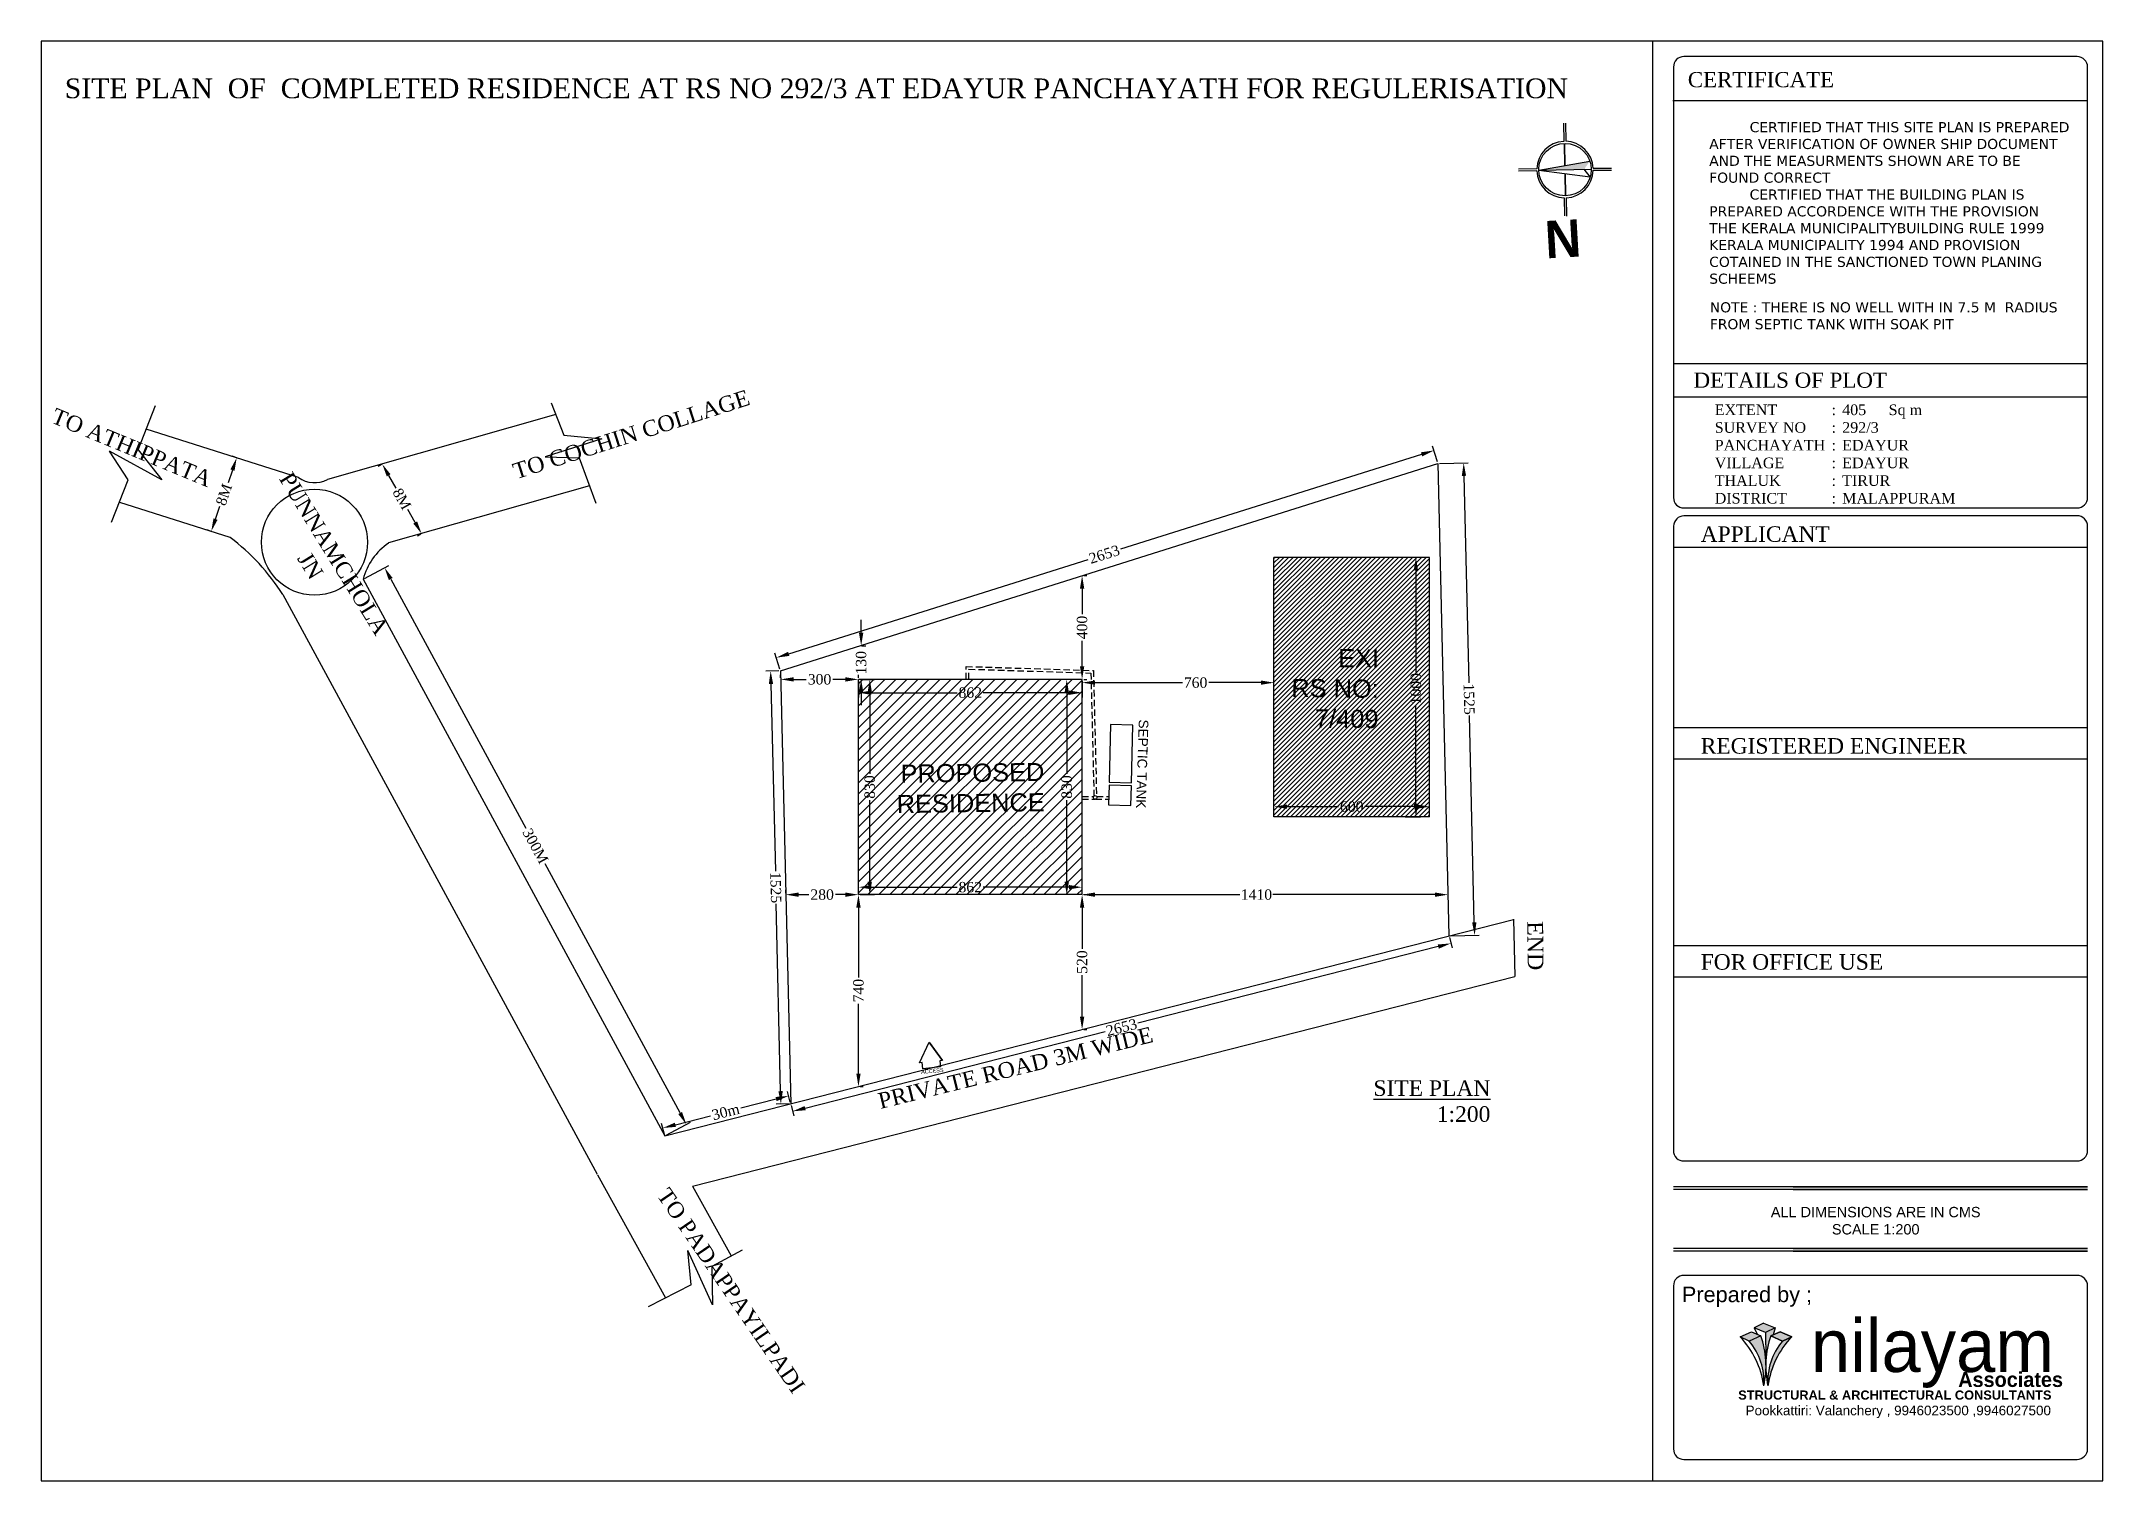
# Model space of a CAD drawing. Header units: inches. Extents: x -2903 to 3367, y -161 to 1064.
# Drawn here: x 217.2 to 296.7, y 104.7 to 160.2 of the extents above; entities that cross this region are included whole.
import ezdxf

# ---------------------------------------------------------------- set-up
doc = ezdxf.new("R2010")
doc.units = ezdxf.units.IN
doc.header["$MEASUREMENT"] = 0
doc.linetypes.add('ACAD_ISO03W100', pattern=[30, 12, -18])
doc.linetypes.add('DASHED2', pattern=[0.375, 0.25, -0.125])
doc.layers.add('--plan', color=7, linetype='Continuous')
doc.styles.add('SA', font='times.ttf')
doc.styles.get("Standard").update_dxf_attribs({"font": 'arial.ttf'})
doc.styles.add('style1', font='romand.shx', dxfattribs={"height": 5})
doc.dimstyles.new('400', dxfattribs={"dimtxt": 0.4, "dimasz": 0.5, "dimexe": 0.18, "dimexo": 0.0625, "dimgap": 0.09, "dimtad": 0, "dimdec": 0, "dimlfac": 100, "dimzin": 0, "dimdsep": 46, "dimtxsty": 'SA', "dimcen": 0.09, "dimadec": 0, "dimazin": 0, "dimtfac": 1, "dimtdec": 0, "dimtofl": 0, "dimtmove": 0, "dimatfit": 3, "dimfxl": 1, "dimtolj": 1, "dimtzin": 0, "dimarcsym": 0})

msp = doc.modelspace()

# ---------------------------------------------------------------- texts
at = {"layer": '--plan', "ltscale": 0.1, "char_height": 0.6096, "width": 46.54242, "attachment_point": 1, "style": 'SA'}
for s, insert, rotation in [('TO COCHIN COLLAGE ', (235.323, 143.933), 17.70609), ('TO ATHIPPATA ', (217.777, 146.123), 337.48739), ('PUNNAMCHOLA\\P             JN', (226.872, 143.701), 301.61606), ('END ', (275.091, 126.322), 270.60557), ('PRIVATE ROAD 3M WIDE', (249.407, 119.671), 13.79045), ('TO PADAPPAYILPADI ', (241.412, 116.101), 304.37257)]:
    msp.add_mtext(s, dxfattribs=dict(at, insert=insert, rotation=rotation))
at = {"layer": '--plan', "ltscale": 0.1, "insert": (250.435, 120.182), "char_height": 0.6, "width": 22.62466, "attachment_point": 1, "style": 'SA'}
msp.add_mtext('\\pxqr;{\\LSITE PLAN\\P}1:200', dxfattribs=at)
at = {"attachment_point": 1}
for s, insert, char_height, width, style in [('{\\fTimes New Roman|b0|i0|c0|p18;CERTIFICATE}', (280.671, 159.057), 0.58425, 44.41204, 'SA'), ('{\\fVerdana|b0|i0|c0|p34;NOTE : THERE IS NO WELL WITH IN 7.5 M  RADIUS FROM SEPTIC TANK WITH SOAK PIT}', (281.518, 150.182), 0.3895, 14.78911, 'SA'), ('{\\fTimes New Roman|b0|i0|c0|p18;DETAILS OF PLOT}', (280.892, 147.47), 0.58425, 44.41204, 'SA'), ('{\\fTimes New Roman|b0|i0|c0|p18;APPLICANT}', (281.167, 141.543), 0.5985, 5.9548, 'style1'), ('{\\fTimes New Roman|b0|i0|c0|p18;REGISTERED ENGINEER}', (281.167, 133.377), 0.5985, 17.0473, 'style1'), ('{\\fTimes New Roman|b0|i0|c0|p18;FOR OFFICE USE}', (281.167, 125.047), 0.5985, 19.37305, 'style1')]:
    msp.add_mtext(s, dxfattribs=dict(at, insert=insert, char_height=char_height, width=width, style=style))
at = {"color": 6, "insert": (211.44, 158.81), "char_height": 0.76, "width": 68.41523, "attachment_point": 1, "style": 'SA'}
msp.add_mtext('\\A1;\\pxqc;{\\C256;          SITE PLAN  OF  COMPLETED RESIDENCE AT RS NO 292/3 AT EDAYUR PANCHAYATH FOR REGULERISATION}', dxfattribs=at)
at = {"linetype": 'ACAD_ISO03W100', "insert": (281.495, 157.129), "char_height": 0.3895, "width": 13.84459, "attachment_point": 1, "style": 'SA'}
msp.add_mtext('{\\fVerdana|b0|i0|c0|p34;^ICERTIFIED THAT THIS SITE PLAN IS PREPARED AFTER VERIFICATION OF OWNER SHIP DOCUMENT AND THE MEASURMENTS SHOWN ARE TO BE FOUND CORRECT\\P^ICERTIFIED THAT THE BUILDING PLAN IS PREPARED ACCORDENCE WITH THE PROVISION THE KERALA MUNICIPALITYBUILDING RULE 1999 KERALA MUNICIPALITY 1994 AND PROVISION COTAINED IN THE SANCTIONED TOWN PLANING SCHEEMS}', dxfattribs=at)
at = {"color": 7, "insert": (275.897, 151.91), "char_height": 1.44085, "width": 30.43195, "attachment_point": 2, "rotation": 183.24386, "style": 'SA'}
msp.add_mtext('{\\fStylus BT|b1|i0|c0|p34;N}', dxfattribs=at)
at = {"color": 240, "true_color": 0xed1f24, "insert": (281.708, 146.24), "char_height": 0.40929, "width": 11.77854, "attachment_point": 1, "style": 'SA'}
msp.add_mtext('\\pxt10,11,12;{\\C256;EXTENT^I^I:^I405^I Sq m\\P\\pt11,12;SURVEY NO^I:^I292/3\\PPANCHAYATH ^I:^IEDAYUR\\PVILLAGE^I:^IEDAYUR \\P\\pt10,11,12;THALUK^I^I:^ITIRUR\\PDISTRICT^I^I:^IMALAPPURAM}', dxfattribs=at)
at = {"linetype": 'ByBlock', "insert": (268.774, 136.796), "char_height": 0.7, "width": 7.81386, "attachment_point": 3, "rotation": 359.43622}
msp.add_mtext('EXI\\P RS NO:\\P7/409', dxfattribs=at)
at = {"linetype": 'ByBlock', "transparency": 33554687, "attachment_point": 3}
for s, insert, char_height, width, rotation in [('SEPTIC TANK ', (259.776, 130.665), 0.37369, 4.17136, 268.19598), ('PROPOSED RESIDENCE', (255.863, 132.426), 0.7, 7.81386, 0.75212)]:
    msp.add_mtext(s, dxfattribs=dict(at, insert=insert, char_height=char_height, width=width, rotation=rotation))
at = {"insert": (251.111, 120.577), "char_height": 0.151, "width": 31.60717, "attachment_point": 1, "rotation": 5.62552}
msp.add_mtext('ACCESS', dxfattribs=at)
at = {"attachment_point": 1}
for s, insert, char_height, width in [('\\pxqc;ALL DIMENSIONS ARE IN CMS\\PSCALE 1:200', (281.821, 115.303), 0.399, 12.18174), ('{\\fBauhaus|b1|i0|c0|p2;Associates}', (291.091, 108.932), 0.57215, 24.37615), ('{\\fArial Greek|b1|i0|c0|p34;STRUCTURAL & ARCHITECTURAL CONSULTANTS}', (282.613, 108.224), 0.35284, 33.8234)]:
    msp.add_mtext(s, dxfattribs=dict(at, insert=insert, char_height=char_height, width=width))
at = {"color": 0, "lineweight": 20, "insert": (280.441, 112.228), "char_height": 0.5985, "width": 13.89309, "attachment_point": 1}
msp.add_mtext('Prepared by ;', dxfattribs=at)
at = {"attachment_point": 1}
for s, width, insert, char_height in [('{\\fBauhaus|b0|i0|c0|p2;\\C5;nilayam}', 41.56554, (285.415, 110.972), 2.03432), ('Pookkattiri: Valanchery , 9946023500 ,9946027500', 29.40146, (282.898, 107.639), 0.37049)]:
    msp.add_mtext_dynamic_manual_height_columns(s, width=width, gutter_width=2.205, heights=[0], dxfattribs=dict(at, insert=insert, char_height=char_height))

# ---------------------------------------------------------------- blocks, each defined once
blk = doc.blocks.new('*D512')
at = {"color": 0, "lineweight": -2, "transparency": 16777216}
for p, q in [((245.904, 127.403), (245.904, 127.521)), ((246.404, 127.341), (246.788, 127.341)), ((248.204, 127.341), (247.821, 127.341)), ((248.704, 127.403), (248.704, 127.521))]:
    blk.add_line(p, q, dxfattribs=at)
at = {"color": 0, "transparency": 16777216}
for points in [[(246.404, 127.424), (246.404, 127.257), (245.904, 127.341)], [(248.204, 127.424), (248.204, 127.257), (248.704, 127.341)]]:
    blk.add_solid(points, dxfattribs=at)
at = {"layer": 'Defpoints', "color": 0, "transparency": 16777216}
for p in [(245.904, 127.341), (245.904, 127.341), (248.704, 127.341)]:
    blk.add_point(p, dxfattribs=at)
at = {"color": 0, "transparency": 16777216, "insert": (247.304, 127.341), "char_height": 0.4, "attachment_point": 5, "style": 'SA'}
blk.add_mtext('\\A1;280', dxfattribs=at)
blk = doc.blocks.new('*D513')
at = {"color": 0, "lineweight": -2, "transparency": 16777216}
for p, q in [((257.262, 135.641), (256.552, 135.641)), ((256.732, 135.141), (256.732, 131.995)), ((256.732, 127.841), (256.732, 130.986)), ((256.942, 127.341), (256.552, 127.341))]:
    blk.add_line(p, q, dxfattribs=at)
at = {"color": 0, "transparency": 16777216}
for points in [[(256.649, 135.141), (256.816, 135.141), (256.732, 135.641)], [(256.649, 127.841), (256.816, 127.841), (256.732, 127.341)]]:
    blk.add_solid(points, dxfattribs=at)
at = {"layer": 'Defpoints', "color": 0, "transparency": 16777216}
for p in [(256.732, 135.641), (257.324, 135.641), (257.004, 127.341)]:
    blk.add_point(p, dxfattribs=at)
at = {"color": 0, "transparency": 16777216, "insert": (256.732, 131.491), "char_height": 0.4, "attachment_point": 5, "rotation": 90, "style": 'SA'}
blk.add_mtext('\\A1;830', dxfattribs=at)
blk = doc.blocks.new('*D514')
at = {"color": 0, "lineweight": -2, "transparency": 16777216}
for p, q in [((248.704, 135.578), (248.704, 134.948)), ((249.204, 135.128), (252.512, 135.128)), ((256.824, 135.128), (253.517, 135.128)), ((257.324, 135.578), (257.324, 134.948))]:
    blk.add_line(p, q, dxfattribs=at)
at = {"color": 0, "transparency": 16777216}
for points in [[(249.204, 135.211), (249.204, 135.044), (248.704, 135.128)], [(256.824, 135.211), (256.824, 135.044), (257.324, 135.128)]]:
    blk.add_solid(points, dxfattribs=at)
at = {"layer": 'Defpoints', "color": 0, "transparency": 16777216}
for p in [(248.704, 135.641), (248.704, 135.128), (257.324, 135.641)]:
    blk.add_point(p, dxfattribs=at)
at = {"color": 0, "transparency": 16777216, "insert": (253.014, 135.128), "char_height": 0.4, "attachment_point": 5, "style": 'SA'}
blk.add_mtext('\\A1;862', dxfattribs=at)
blk = doc.blocks.new('*D515')
at = {"color": 0, "lineweight": -2, "transparency": 16777216}
for p, q in [((224.743, 144.182), (224.569, 144.242)), ((224.576, 143.711), (224.405, 143.215)), ((223.922, 141.819), (224.094, 142.315)), ((223.762, 141.346), (223.589, 141.406))]:
    blk.add_line(p, q, dxfattribs=at)
at = {"color": 0, "transparency": 16777216}
for points in [[(224.497, 143.738), (224.655, 143.683), (224.74, 144.183)], [(223.844, 141.847), (224.001, 141.792), (223.759, 141.347)]]:
    blk.add_solid(points, dxfattribs=at)
at = {"layer": 'Defpoints', "color": 0, "transparency": 16777216}
for p in [(224.802, 144.162), (223.759, 141.347), (223.821, 141.325)]:
    blk.add_point(p, dxfattribs=at)
at = {"color": 0, "transparency": 16777216, "insert": (224.249, 142.765), "char_height": 0.4, "attachment_point": 5, "rotation": 70.92889, "style": 'SA'}
blk.add_mtext('\\A1;8M', dxfattribs=at)
blk = doc.blocks.new('*D516')
at = {"color": 0, "lineweight": -2, "transparency": 16777216}
for p, q in [((230.319, 143.926), (230.194, 143.855)), ((230.596, 143.508), (230.874, 143.014)), ((231.62, 141.691), (231.342, 142.185)), ((231.834, 141.238), (231.709, 141.167))]:
    blk.add_line(p, q, dxfattribs=at)
at = {"color": 0, "transparency": 16777216}
for points in [[(230.669, 143.549), (230.523, 143.467), (230.35, 143.943)], [(231.693, 141.732), (231.547, 141.65), (231.866, 141.256)]]:
    blk.add_solid(points, dxfattribs=at)
at = {"layer": 'Defpoints', "color": 0, "transparency": 16777216}
for p in [(230.373, 143.956), (231.866, 141.256), (231.889, 141.269)]:
    blk.add_point(p, dxfattribs=at)
at = {"color": 0, "transparency": 16777216, "insert": (231.108, 142.6), "char_height": 0.4, "attachment_point": 5, "rotation": 299.41189, "style": 'SA'}
blk.add_mtext('\\A1;8M', dxfattribs=at)
blk = doc.blocks.new('*D517')
at = {"color": 0, "lineweight": -2, "transparency": 16777216}
for p, q in [((248.767, 135.641), (249.321, 135.641)), ((249.141, 135.141), (249.141, 131.995)), ((249.141, 127.841), (249.141, 130.986)), ((248.767, 127.341), (249.321, 127.341))]:
    blk.add_line(p, q, dxfattribs=at)
at = {"color": 0, "transparency": 16777216}
for points in [[(249.057, 135.141), (249.224, 135.141), (249.141, 135.641)], [(249.057, 127.841), (249.224, 127.841), (249.141, 127.341)]]:
    blk.add_solid(points, dxfattribs=at)
at = {"layer": 'Defpoints', "color": 0, "transparency": 16777216}
for p in [(248.704, 135.641), (248.704, 127.341), (249.141, 127.341)]:
    blk.add_point(p, dxfattribs=at)
at = {"color": 0, "transparency": 16777216, "insert": (249.141, 131.491), "char_height": 0.4, "attachment_point": 5, "rotation": 90, "style": 'SA'}
blk.add_mtext('\\A1;830', dxfattribs=at)
blk = doc.blocks.new('*D518')
at = {"color": 0, "lineweight": -2, "transparency": 16777216}
for p, q in [((248.704, 127.403), (248.704, 127.808)), ((249.204, 127.628), (252.512, 127.628)), ((256.824, 127.628), (253.517, 127.628)), ((257.324, 127.403), (257.324, 127.808))]:
    blk.add_line(p, q, dxfattribs=at)
at = {"color": 0, "transparency": 16777216}
for points in [[(249.204, 127.712), (249.204, 127.545), (248.704, 127.628)], [(256.824, 127.712), (256.824, 127.545), (257.324, 127.628)]]:
    blk.add_solid(points, dxfattribs=at)
at = {"layer": 'Defpoints', "color": 0, "transparency": 16777216}
for p in [(248.704, 127.341), (257.324, 127.628), (257.324, 127.341)]:
    blk.add_point(p, dxfattribs=at)
at = {"color": 0, "transparency": 16777216, "insert": (253.014, 127.628), "char_height": 0.4, "attachment_point": 5, "style": 'SA'}
blk.add_mtext('\\A1;862', dxfattribs=at)
blk = doc.blocks.new('*D519')
at = {"color": 0, "lineweight": -2, "transparency": 16777216}
for p, q in [((248.767, 127.341), (248.884, 127.341)), ((248.704, 126.841), (248.704, 124.152)), ((248.704, 120.441), (248.704, 123.129)), ((248.767, 119.941), (248.884, 119.941))]:
    blk.add_line(p, q, dxfattribs=at)
at = {"color": 0, "transparency": 16777216}
for points in [[(248.621, 126.841), (248.788, 126.841), (248.704, 127.341)], [(248.621, 120.441), (248.788, 120.441), (248.704, 119.941)]]:
    blk.add_solid(points, dxfattribs=at)
at = {"layer": 'Defpoints', "color": 0, "transparency": 16777216}
for p in [(248.704, 127.341), (248.704, 119.941), (248.704, 119.941)]:
    blk.add_point(p, dxfattribs=at)
at = {"color": 0, "transparency": 16777216, "insert": (248.704, 123.641), "char_height": 0.4, "attachment_point": 5, "rotation": 90, "style": 'SA'}
blk.add_mtext('\\A1;740', dxfattribs=at)
blk = doc.blocks.new('*D520')
at = {"color": 0, "lineweight": -2, "transparency": 16777216}
for p, q in [((257.324, 127.403), (257.324, 127.521)), ((257.824, 127.341), (263.408, 127.341)), ((270.927, 127.341), (264.679, 127.341)), ((271.427, 127.403), (271.427, 127.521))]:
    blk.add_line(p, q, dxfattribs=at)
at = {"color": 0, "transparency": 16777216}
for points in [[(257.824, 127.424), (257.824, 127.257), (257.324, 127.341)], [(270.927, 127.424), (270.927, 127.257), (271.427, 127.341)]]:
    blk.add_solid(points, dxfattribs=at)
at = {"layer": 'Defpoints', "color": 0, "transparency": 16777216}
for p in [(257.324, 127.341), (271.427, 127.341), (271.427, 127.341)]:
    blk.add_point(p, dxfattribs=at)
at = {"color": 0, "transparency": 16777216, "insert": (264.043, 127.341), "char_height": 0.4, "attachment_point": 5, "style": 'SA'}
blk.add_mtext('\\A1;1410', dxfattribs=at)
blk = doc.blocks.new('*D521')
at = {"color": 0, "lineweight": -2, "transparency": 16777216}
for p, q in [((245.704, 135.703), (245.704, 135.821)), ((246.204, 135.641), (246.694, 135.641)), ((248.204, 135.641), (247.715, 135.641)), ((248.704, 135.703), (248.704, 135.821))]:
    blk.add_line(p, q, dxfattribs=at)
at = {"color": 0, "transparency": 16777216}
for points in [[(246.204, 135.724), (246.204, 135.557), (245.704, 135.641)], [(248.204, 135.724), (248.204, 135.557), (248.704, 135.641)]]:
    blk.add_solid(points, dxfattribs=at)
at = {"layer": 'Defpoints', "color": 0, "transparency": 16777216}
for p in [(245.704, 135.641), (245.704, 135.641), (248.704, 135.641)]:
    blk.add_point(p, dxfattribs=at)
at = {"color": 0, "transparency": 16777216, "insert": (247.204, 135.641), "char_height": 0.4, "attachment_point": 5, "style": 'SA'}
blk.add_mtext('\\A1;300', dxfattribs=at)
blk = doc.blocks.new('*D522')
at = {"color": 0, "lineweight": -2, "transparency": 16777216}
for p, q in [((248.808, 137.439), (248.808, 137.939)), ((248.815, 136.939), (248.988, 136.939)), ((248.767, 135.641), (248.988, 135.641)), ((248.808, 135.141), (248.808, 134.641))]:
    blk.add_line(p, q, dxfattribs=at)
at = {"color": 0, "transparency": 16777216}
for points in [[(248.724, 137.439), (248.891, 137.439), (248.808, 136.939)], [(248.724, 135.141), (248.891, 135.141), (248.808, 135.641)]]:
    blk.add_solid(points, dxfattribs=at)
at = {"layer": 'Defpoints', "color": 0, "transparency": 16777216}
for p in [(248.753, 136.939), (248.808, 136.939), (248.704, 135.641)]:
    blk.add_point(p, dxfattribs=at)
at = {"color": 0, "transparency": 16777216, "insert": (248.808, 136.282), "char_height": 0.4, "attachment_point": 5, "rotation": 90, "style": 'SA'}
blk.add_mtext('\\A1;130', dxfattribs=at)
blk = doc.blocks.new('*D523')
at = {"color": 0, "lineweight": -2, "transparency": 16777216}
for p, q in [((257.387, 127.341), (257.504, 127.341)), ((257.324, 126.841), (257.324, 125.249)), ((257.324, 122.641), (257.324, 124.232)), ((257.387, 122.141), (257.504, 122.141))]:
    blk.add_line(p, q, dxfattribs=at)
at = {"color": 0, "transparency": 16777216}
for points in [[(257.241, 126.841), (257.408, 126.841), (257.324, 127.341)], [(257.241, 122.641), (257.408, 122.641), (257.324, 122.141)]]:
    blk.add_solid(points, dxfattribs=at)
at = {"layer": 'Defpoints', "color": 0, "transparency": 16777216}
for p in [(257.324, 127.341), (257.324, 127.341), (257.324, 122.141)]:
    blk.add_point(p, dxfattribs=at)
at = {"color": 0, "transparency": 16777216, "insert": (257.324, 124.741), "char_height": 0.4, "attachment_point": 5, "rotation": 90, "style": 'SA'}
blk.add_mtext('\\A1;520', dxfattribs=at)
blk = doc.blocks.new('*D524')
at = {"color": 0, "lineweight": -2, "transparency": 16777216}
for p, q in [((257.324, 135.578), (257.324, 135.335)), ((257.824, 135.515), (261.188, 135.515)), ((264.217, 135.515), (262.211, 135.515)), ((264.717, 135.578), (264.717, 135.695))]:
    blk.add_line(p, q, dxfattribs=at)
at = {"color": 0, "transparency": 16777216}
for points in [[(257.824, 135.598), (257.824, 135.432), (257.324, 135.515)], [(264.217, 135.598), (264.217, 135.432), (264.717, 135.515)]]:
    blk.add_solid(points, dxfattribs=at)
at = {"layer": 'Defpoints', "color": 0, "transparency": 16777216}
for p in [(257.324, 135.641), (264.717, 135.515), (264.717, 135.515)]:
    blk.add_point(p, dxfattribs=at)
at = {"color": 0, "transparency": 16777216, "insert": (261.699, 135.515), "char_height": 0.4, "attachment_point": 5, "style": 'SA'}
blk.add_mtext('\\A1;760', dxfattribs=at)
blk = doc.blocks.new('*D525')
at = {"color": 0, "lineweight": -2, "transparency": 16777216}
for p, q in [((271.104, 143.966), (272.21, 143.992)), ((272.042, 143.488), (272.227, 135.506)), ((272.441, 126.272), (272.256, 134.254)), ((271.526, 125.751), (272.633, 125.776))]:
    blk.add_line(p, q, dxfattribs=at)
at = {"color": 0, "transparency": 16777216}
for points in [[(272.125, 143.49), (271.958, 143.486), (272.03, 143.988)], [(272.524, 126.274), (272.358, 126.27), (272.453, 125.772)]]:
    blk.add_solid(points, dxfattribs=at)
at = {"layer": 'Defpoints', "color": 0, "transparency": 16777216}
for p in [(271.041, 143.965), (271.464, 125.749), (272.453, 125.772)]:
    blk.add_point(p, dxfattribs=at)
at = {"color": 0, "transparency": 16777216, "insert": (272.241, 134.88), "char_height": 0.4, "attachment_point": 5, "rotation": 271.32913, "style": 'SA'}
blk.add_mtext('\\A1;1525', dxfattribs=at)
blk = doc.blocks.new('*D526')
at = {"color": 0, "lineweight": -2, "transparency": 16777216}
for p, q in [((257.324, 139.141), (257.324, 138.159)), ((257.387, 139.641), (257.504, 139.641)), ((257.324, 136.141), (257.324, 137.123)), ((257.387, 135.641), (257.504, 135.641))]:
    blk.add_line(p, q, dxfattribs=at)
at = {"color": 0, "transparency": 16777216}
for points in [[(257.241, 139.141), (257.408, 139.141), (257.324, 139.641)], [(257.241, 136.141), (257.408, 136.141), (257.324, 135.641)]]:
    blk.add_solid(points, dxfattribs=at)
at = {"layer": 'Defpoints', "color": 0, "transparency": 16777216}
for p in [(257.324, 139.641), (257.324, 139.641), (257.324, 135.641)]:
    blk.add_point(p, dxfattribs=at)
at = {"color": 0, "transparency": 16777216, "insert": (257.324, 137.641), "char_height": 0.4, "attachment_point": 5, "rotation": 90, "style": 'SA'}
blk.add_mtext('\\A1;400', dxfattribs=at)
blk = doc.blocks.new('*D527')
at = {"color": 0, "lineweight": -2, "transparency": 16777216}
for p, q in [((271.022, 144.024), (270.829, 144.638)), ((270.406, 144.316), (258.8, 140.658)), ((246.015, 136.627), (257.561, 140.267)), ((245.678, 136.035), (245.484, 136.649))]:
    blk.add_line(p, q, dxfattribs=at)
at = {"color": 0, "transparency": 16777216}
for points in [[(270.381, 144.396), (270.431, 144.237), (270.883, 144.467)], [(245.99, 136.707), (246.04, 136.548), (245.538, 136.477)]]:
    blk.add_solid(points, dxfattribs=at)
at = {"layer": 'Defpoints', "color": 0, "transparency": 16777216}
for p in [(270.883, 144.467), (271.041, 143.965), (245.697, 135.975)]:
    blk.add_point(p, dxfattribs=at)
at = {"color": 0, "transparency": 16777216, "insert": (258.18, 140.462), "char_height": 0.4, "attachment_point": 5, "rotation": 17.49689, "style": 'SA'}
blk.add_mtext('\\A1;2653', dxfattribs=at)
blk = doc.blocks.new('*D528')
at = {"color": 0, "lineweight": -2, "transparency": 16777216}
for p, q in [((245.634, 135.974), (245.14, 135.962)), ((245.332, 135.466), (245.503, 128.242)), ((245.703, 119.765), (245.532, 126.989)), ((246.029, 119.272), (245.535, 119.261))]:
    blk.add_line(p, q, dxfattribs=at)
at = {"color": 0, "transparency": 16777216}
for points in [[(245.415, 135.468), (245.249, 135.464), (245.32, 135.966)], [(245.787, 119.767), (245.62, 119.763), (245.715, 119.265)]]:
    blk.add_solid(points, dxfattribs=at)
at = {"layer": 'Defpoints', "color": 0, "transparency": 16777216}
for p in [(245.697, 135.975), (245.715, 119.265), (246.092, 119.274)]:
    blk.add_point(p, dxfattribs=at)
at = {"color": 0, "transparency": 16777216, "insert": (245.518, 127.616), "char_height": 0.4, "attachment_point": 5, "rotation": 271.35507, "style": 'SA'}
blk.add_mtext('\\A1;1525', dxfattribs=at)
blk = doc.blocks.new('*D529')
at = {"color": 0, "lineweight": -2, "transparency": 16777216}
for p, q in [((264.717, 130.406), (264.717, 130.914)), ((265.217, 130.734), (267.207, 130.734)), ((270.217, 130.734), (268.227, 130.734)), ((270.717, 130.406), (270.717, 130.914))]:
    blk.add_line(p, q, dxfattribs=at)
at = {"color": 0, "transparency": 16777216}
for points in [[(265.217, 130.817), (265.217, 130.651), (264.717, 130.734)], [(270.217, 130.817), (270.217, 130.651), (270.717, 130.734)]]:
    blk.add_solid(points, dxfattribs=at)
at = {"layer": 'Defpoints', "color": 0, "transparency": 16777216}
for p in [(264.717, 130.343), (270.717, 130.734), (270.717, 130.343)]:
    blk.add_point(p, dxfattribs=at)
at = {"color": 0, "transparency": 16777216, "insert": (267.717, 130.734), "char_height": 0.4, "attachment_point": 5, "style": 'SA'}
blk.add_mtext('\\A1;600', dxfattribs=at)
blk = doc.blocks.new('*D530')
at = {"color": 0, "lineweight": -2, "transparency": 16777216}
for p, q in [((270.654, 140.343), (270.01, 140.343)), ((270.19, 139.843), (270.19, 135.918)), ((270.19, 130.843), (270.19, 134.647)), ((269.779, 130.343), (270.37, 130.343))]:
    blk.add_line(p, q, dxfattribs=at)
at = {"color": 0, "transparency": 16777216}
for points in [[(270.106, 139.843), (270.273, 139.843), (270.19, 140.343)], [(270.106, 130.843), (270.273, 130.843), (270.19, 130.343)]]:
    blk.add_solid(points, dxfattribs=at)
at = {"layer": 'Defpoints', "color": 0, "transparency": 16777216}
for p in [(270.19, 140.343), (270.717, 140.343), (269.717, 130.343)]:
    blk.add_point(p, dxfattribs=at)
at = {"color": 0, "transparency": 16777216, "insert": (270.19, 135.282), "char_height": 0.4, "attachment_point": 5, "rotation": 90, "style": 'SA'}
blk.add_mtext('\\A1;1000', dxfattribs=at)
blk = doc.blocks.new('*D531')
at = {"color": 0, "lineweight": -2, "transparency": 16777216}
for p, q in [((245.528, 119.459), (244.171, 119.113)), ((246.076, 119.334), (245.968, 119.757)), ((241.227, 118.097), (241.119, 118.519)), ((241.648, 118.469), (243.005, 118.815))]:
    blk.add_line(p, q, dxfattribs=at)
at = {"color": 0, "transparency": 16777216}
for points in [[(245.508, 119.54), (245.549, 119.378), (246.013, 119.583)], [(241.627, 118.549), (241.668, 118.388), (241.163, 118.345)]]:
    blk.add_solid(points, dxfattribs=at)
at = {"layer": 'Defpoints', "color": 0, "transparency": 16777216}
for p in [(246.013, 119.583), (246.092, 119.274), (241.242, 118.036)]:
    blk.add_point(p, dxfattribs=at)
at = {"color": 0, "transparency": 16777216, "insert": (243.588, 118.964), "char_height": 0.4, "attachment_point": 5, "rotation": 14.31741, "style": 'SA'}
blk.add_mtext('\\A1;30m', dxfattribs=at)
blk = doc.blocks.new('*D532')
at = {"color": 0, "lineweight": -2, "transparency": 16777216}
for p, q in [((271.479, 125.689), (271.582, 125.288)), ((271.053, 125.339), (259.475, 122.384)), ((246.649, 119.111), (258.216, 122.063)), ((246.107, 119.213), (246.209, 118.813))]:
    blk.add_line(p, q, dxfattribs=at)
at = {"color": 0, "transparency": 16777216}
for points in [[(271.032, 125.42), (271.073, 125.258), (271.537, 125.462)], [(246.629, 119.191), (246.67, 119.03), (246.165, 118.987)]]:
    blk.add_solid(points, dxfattribs=at)
at = {"layer": 'Defpoints', "color": 0, "transparency": 16777216}
for p in [(271.464, 125.749), (246.092, 119.274), (246.165, 118.987)]:
    blk.add_point(p, dxfattribs=at)
at = {"color": 0, "transparency": 16777216, "insert": (258.845, 122.223), "char_height": 0.4, "attachment_point": 5, "rotation": 14.31741, "style": 'SA'}
blk.add_mtext('\\A1;2653', dxfattribs=at)
blk = doc.blocks.new('*D551')
at = {"color": 0, "lineweight": -2, "transparency": 16777216}
for p, q in [((229.666, 139.531), (230.597, 140.035)), ((230.677, 139.51), (235.884, 129.901)), ((241.831, 118.924), (236.624, 128.534)), ((241.297, 118.066), (242.228, 118.57))]:
    blk.add_line(p, q, dxfattribs=at)
at = {"color": 0, "transparency": 16777216}
for points in [[(230.75, 139.55), (230.603, 139.47), (230.438, 139.95)], [(241.905, 118.964), (241.758, 118.884), (242.069, 118.485)]]:
    blk.add_solid(points, dxfattribs=at)
at = {"layer": 'Defpoints', "color": 0, "transparency": 16777216}
for p in [(230.438, 139.95), (229.611, 139.501), (241.242, 118.036)]:
    blk.add_point(p, dxfattribs=at)
at = {"color": 0, "transparency": 16777216, "insert": (236.254, 129.217), "char_height": 0.4, "attachment_point": 5, "rotation": 298.45157, "style": 'SA'}
blk.add_mtext('\\A1;300M', dxfattribs=at)

# ---------------------------------------------------------------- dimensions: what is measured, and where the dimension line sits
for base, p1, p2, angle, text, picture, middle, dimtype in [((270.883, 144.467), (245.697, 135.975), (271.041, 143.965), 17.49689, '2653', '*D527', (258.18, 140.462), 161), ((248.808, 136.939), (248.704, 135.641), (248.753, 136.939), 90, '130', '*D522', (248.808, 136.282), 160), ((246.165, 118.987), (271.464, 125.749), (246.092, 119.274), 194.31741, '2653', '*D532', (258.845, 122.223), 161)]:
    dim = msp.add_linear_dim(base=base, p1=p1, p2=p2, angle=angle, text=text, dimstyle='400')
    dim.commit()
    dim.dimension.update_dxf_attribs({"geometry": picture, "text_midpoint": middle, "dimtype": dimtype})
for p1, p2, distance, text, picture, middle in [((224.802, 144.162), (223.821, 141.325), -0.066, '8M', '*D515', (224.249, 142.765)), ((230.373, 143.956), (231.889, 141.269), -0.026, '8M', '*D516', (231.108, 142.6)), ((271.041, 143.965), (271.464, 125.749), 0.989, '1525', '*D525', (272.241, 134.88)), ((241.242, 118.036), (229.611, 139.501), -0.941, '300M', '*D551', (236.254, 129.217)), ((245.697, 135.975), (246.092, 119.274), -0.377, '1525', '*D528', (245.518, 127.616)), ((241.242, 118.036), (246.092, 119.274), 0.319, '30m', '*D531', (243.588, 118.964))]:
    dim = msp.add_aligned_dim(p1=p1, p2=p2, distance=distance, text=text, dimstyle='400')
    dim.commit()
    dim.dimension.update_dxf_attribs({"geometry": picture, "text_midpoint": middle})
dim = msp.add_linear_dim(base=(270.19, 140.343), p1=(269.717, 130.343), p2=(270.717, 140.343), angle=90, dimstyle='400')
dim.commit()
dim.dimension.update_dxf_attribs({"geometry": '*D530', "text_midpoint": (270.19, 135.282), "dimtype": 160})
dim = msp.add_aligned_dim(p1=(257.324, 135.641), p2=(257.324, 139.641), distance=0, dimstyle='400')
dim.commit()
dim.dimension.update_dxf_attribs({"geometry": '*D526', "text_midpoint": (257.324, 137.641)})
for base, p1, p2, picture, middle in [((245.704, 135.641), (248.704, 135.641), (245.704, 135.641), '*D521', (247.204, 135.641)), ((248.704, 135.128), (257.324, 135.641), (248.704, 135.641), '*D514', (253.014, 135.128)), ((270.717, 130.734), (264.717, 130.343), (270.717, 130.343), '*D529', (267.717, 130.734)), ((245.904, 127.341), (248.704, 127.341), (245.904, 127.341), '*D512', (247.304, 127.341)), ((257.324, 127.628), (248.704, 127.341), (257.324, 127.341), '*D518', (253.014, 127.628))]:
    dim = msp.add_linear_dim(base=base, p1=p1, p2=p2, dimstyle='400')
    dim.commit()
    dim.dimension.update_dxf_attribs({"geometry": picture, "text_midpoint": middle})
for base, p1, p2, picture, middle in [((249.141, 127.341), (248.704, 135.641), (248.704, 127.341), '*D517', (249.141, 131.491)), ((256.732, 135.641), (257.004, 127.341), (257.324, 135.641), '*D513', (256.732, 131.491)), ((248.704, 119.941), (248.704, 127.341), (248.704, 119.941), '*D519', (248.704, 123.641)), ((257.324, 127.341), (257.324, 122.141), (257.324, 127.341), '*D523', (257.324, 124.741))]:
    dim = msp.add_linear_dim(base=base, p1=p1, p2=p2, angle=90, dimstyle='400')
    dim.commit()
    dim.dimension.update_dxf_attribs({"geometry": picture, "text_midpoint": middle})
dim = msp.add_linear_dim(base=(264.717, 135.515), p1=(257.324, 135.641), p2=(264.717, 135.515), text='760', dimstyle='400')
dim.commit()
dim.dimension.update_dxf_attribs({"geometry": '*D524', "text_midpoint": (261.699, 135.515), "dimtype": 160})
dim = msp.add_linear_dim(base=(271.427, 127.341), p1=(257.324, 127.341), p2=(271.427, 127.341), dimstyle='400')
dim.commit()
dim.dimension.update_dxf_attribs({"geometry": '*D520', "text_midpoint": (264.043, 127.341), "dimtype": 160})

# ---------------------------------------------------------------- hatches: boundary and pattern name
h = msp.add_hatch(color=7)
h.set_gradient(color1=(232, 75, 23), one_color=1, tint=1)
h.paths.add_polyline_path([(276.672, 155.312), (276.896, 155.621), (274.925, 155.276)])
h = msp.add_hatch()
h.set_pattern_fill('ANSI31', color=256)
h.set_pattern_definition([(45, (-211.66632, -78.86238), (-0.088388348, 0.088388348), [])])
h.paths.add_polyline_path([(270.717, 140.343), (264.717, 140.343), (264.717, 130.343), (270.717, 130.343)])
h.paths.add_polyline_path([(267.172, 130.31), (268.258, 130.31), (268.258, 131.164), (267.172, 131.164)], flags=9)
h.paths.add_polyline_path([(270.614, 134.567), (270.614, 135.949), (269.76, 135.949), (269.76, 134.567)], flags=24)
h.paths.add_polyline_path([(265.01, 133.393), (269, 133.354), (269.038, 137.154), (265.047, 137.193)], flags=24)
h = msp.add_hatch()
h.set_pattern_fill('ANSI31', color=256)
h.set_pattern_definition([(45, (-211.70176, -75.66184), (-0.088388348, 0.088388348), [])])
h.paths.add_polyline_path([(265.582, 133.591), (269.572, 133.552), (269.61, 137.352), (265.62, 137.391)], flags=24)
h = msp.add_hatch()
h.set_pattern_fill('ANSI31', color=256, scale=2.4)
h.set_pattern_definition([(45, (-215.71188, -83.2968), (-0.21213203, 0.21213203), [])])
h.paths.add_polyline_path([(248.704, 135.641), (248.704, 127.341), (257.324, 127.341), (257.324, 135.641)])
h.paths.add_polyline_path([(257.157, 130.94), (257.157, 132.026), (256.302, 132.026), (256.302, 130.94)], flags=24)
h.paths.add_polyline_path([(252.466, 134.703), (253.552, 134.703), (253.552, 135.557), (252.466, 135.557)], flags=24)
h.paths.add_polyline_path([(249.565, 130.94), (249.565, 132.026), (248.711, 132.026), (248.711, 130.94)], flags=24)
h.paths.add_polyline_path([(252.466, 127.204), (253.552, 127.204), (253.552, 128.058), (252.466, 128.058)], flags=9)
h.paths.add_polyline_path([(250.066, 130.077), (256.121, 130.156), (256.086, 132.777), (250.031, 132.697)], flags=24)
h = msp.add_hatch(color=256)
h.set_gradient(color1=(171, 171, 160), color2=(233, 233, 231), one_color=1, tint=0.91)
h.paths.add_polyline_path([(283.121, 110.484), (282.682, 110.295), (283.037, 110.131), (283.488, 110.332)])
h.paths.add_polyline_path([(283.488, 110.332), (283.037, 110.131, -0.197043), (283.596, 108.403, 0.041266), (283.678, 108.971, -0.030102), (283.678, 109.39, 0.069334)])
h.paths.add_polyline_path([(283.868, 110.332), (284.319, 110.131), (284.674, 110.295), (284.235, 110.484)])
h.paths.add_polyline_path([(284.674, 110.295), (284.319, 110.131, 0.197043), (283.759, 108.403, -0.158169)])
h = msp.add_hatch(color=256)
h.set_gradient(color1=(13, 97, 231), color2=(163, 196, 250), one_color=1, tint=0.81, name='HEMISPHERICAL')
h.paths.add_polyline_path([(284.04, 110.641), (283.59, 110.822), (283.225, 110.645), (283.666, 110.457)])
h.paths.add_polyline_path([(283.671, 109.482, -0.006631), (283.678, 109.39, -0.069334), (283.868, 110.332), (283.966, 110.373), (284.04, 110.641), (283.666, 110.457)])

# ---------------------------------------------------------------- linework, layer by layer
for p, q in [((279.307, 160.246), (279.307, 104.742)), ((280.096, 157.959), (296.08, 157.959)), ((280.119, 147.822), (296.047, 147.822)), ((220.946, 144.495), (221.615, 146.206)), ((236.86, 146.3), (237.348, 145.06)), ((280.119, 146.529), (296.047, 146.529)), ((237.035, 145.855), (228.236, 143.347)), ((227.122, 143.426), (221.255, 145.286)), ((238.818, 144.911), (236.623, 144.226)), ((237.348, 145.06), (238.818, 144.911)), ((221.856, 143.331), (219.842, 144.441)), ((220.557, 143.334), (219.842, 144.441)), ((220.946, 144.495), (221.856, 143.331)), ((236.623, 144.226), (237.945, 144.184)), ((237.945, 144.184), (238.582, 142.432)), ((245.697, 135.975), (271.041, 143.965)), ((271.041, 143.965), (271.464, 125.749)), ((219.917, 141.699), (220.557, 143.334)), ((238.337, 143.107), (230.593, 140.9)), ((224.491, 141.113), (220.238, 142.462)), ((295.68, 141.951), (280.518, 141.951)), ((280.119, 140.744), (296.079, 140.744)), ((264.717, 130.343), (264.717, 140.343)), ((270.717, 140.343), (264.717, 140.343)), ((270.717, 130.343), (270.717, 140.343)), ((229.611, 139.501), (241.242, 118.036)), ((226.515, 138.917), (238.629, 116.561)), ((245.697, 135.975), (246.092, 119.274)), ((248.704, 127.341), (248.704, 135.641)), ((257.324, 135.641), (248.704, 135.641)), ((257.324, 127.341), (257.324, 135.641)), ((280.119, 133.785), (295.755, 133.785)), ((280.119, 133.785), (296.079, 133.785)), ((280.119, 132.579), (296.079, 132.579)), ((270.717, 130.343), (264.717, 130.343)), ((257.324, 127.341), (248.704, 127.341)), ((241.242, 118.036), (273.947, 126.383)), ((273.946, 126.398), (273.998, 124.187)), ((280.119, 125.38), (296.079, 125.38)), ((280.119, 125.38), (295.755, 125.38)), ((242.312, 116.101), (273.998, 124.187)), ((280.119, 124.173), (296.079, 124.173)), ((251.063, 120.856), (251.425, 121.659)), ((251.425, 121.659), (251.938, 120.951)), ((251.938, 120.951), (251.453, 121.62)), ((251.157, 120.866), (251.063, 120.856)), ((251.183, 120.624), (251.157, 120.866)), ((251.938, 120.951), (251.844, 120.94)), ((251.844, 120.94), (251.87, 120.698)), ((251.87, 120.698), (251.183, 120.624)), ((238.642, 116.538), (241.266, 111.795)), ((242.312, 116.101), (243.8, 113.411)), ((296.079, 116.076), (280.119, 116.076)), ((284.728, 116.076), (296.079, 116.076)), ((296.079, 115.977), (280.119, 115.977)), ((284.728, 115.977), (296.079, 115.977)), ((244.22, 113.64), (243.05, 113.002)), ((296.079, 113.697), (280.119, 113.697)), ((284.728, 113.697), (296.079, 113.697)), ((284.728, 113.697), (296.079, 113.697)), ((243.084, 111.526), (242.133, 113.619)), ((242.255, 112.302), (242.133, 113.619)), ((243.05, 113.002), (243.084, 111.526)), ((296.079, 113.597), (280.119, 113.597)), ((284.728, 113.597), (296.079, 113.597)), ((284.728, 113.597), (296.079, 113.597)), ((242.255, 112.302), (240.595, 111.452)), ((282.682, 110.295), (283.121, 110.484)), ((283.121, 110.484), (283.488, 110.332)), ((283.59, 110.822), (283.225, 110.645)), ((283.666, 110.457), (283.225, 110.645)), ((283.225, 110.645), (283.347, 110.391)), ((283.59, 110.822), (284.04, 110.641)), ((284.04, 110.641), (283.666, 110.457)), ((283.666, 110.457), (283.671, 109.482)), ((284.235, 110.484), (283.868, 110.332)), ((284.04, 110.641), (283.966, 110.373)), ((284.674, 110.295), (284.235, 110.484)), ((283.037, 110.131), (282.682, 110.295)), ((283.488, 110.332), (283.037, 110.131)), ((283.868, 110.332), (284.319, 110.131)), ((284.319, 110.131), (284.674, 110.295))]:
    msp.add_line(p, q)
at = {"color": 7}
for p, q in [((275.88, 157.092), (275.887, 156.386)), ((275.958, 157.083), (275.965, 156.387)), ((275.916, 156.309), (275.934, 155.452)), ((275.934, 155.452), (275.916, 156.309)), ((274.846, 155.325), (274.148, 155.318)), ((274.847, 155.247), (274.149, 155.24)), ((274.925, 155.276), (276.896, 155.621)), ((274.925, 155.276), (276.949, 155.318)), ((274.925, 155.276), (276.949, 155.318)), ((274.925, 155.276), (276.908, 155.013)), ((275.94, 155.142), (275.958, 154.285)), ((275.958, 154.285), (275.94, 155.142)), ((276.908, 155.013), (276.672, 155.312)), ((277.027, 155.347), (277.725, 155.355)), ((277.027, 155.269), (277.726, 155.276)), ((275.909, 154.207), (275.916, 153.509)), ((275.987, 154.208), (275.994, 153.503))]:
    msp.add_line(p, q, dxfattribs=at)
at = {"linetype": 'DASHED2'}
for p, q in [((252.854, 136.139), (257.76, 135.983)), ((252.854, 135.641), (252.854, 136.139)), ((252.954, 135.641), (252.954, 136.036)), ((252.954, 136.036), (257.663, 135.886)), ((257.663, 135.886), (257.781, 131.14)), ((257.76, 135.983), (257.881, 131.133)), ((257.324, 131.121), (257.766, 131.121)), ((257.889, 131.121), (258.351, 131.121)), ((257.889, 131.121), (258.294, 131.121)), ((257.324, 131.021), (257.818, 131.021)), ((257.838, 131.021), (258.351, 131.021))]:
    msp.add_line(p, q, dxfattribs=at)
at = {"color": 0}
msp.add_lwpolyline([(217.206, 104.742), (296.664, 104.742), (296.664, 160.246), (217.206, 160.246)], close=True, dxfattribs=at)
for points in [[(280.119, 159.131), (280.119, 142.897), (280.119, 142.649, 0.426368), (280.518, 142.25), (295.68, 142.25, 0.414214), (296.079, 142.649), (296.079, 142.897), (296.079, 148.1)], [(296.079, 148.1), (296.081, 159.131), (296.081, 159.252, 0.414214), (295.682, 159.651), (280.52, 159.651, 0.426368), (280.121, 159.252), (280.121, 159.131)], [(296.079, 111.269), (296.079, 112.261, 0.414214), (295.68, 112.66), (280.518, 112.66, 0.426368), (280.119, 112.261), (280.119, 111.269)], [(280.119, 111.269), (280.119, 105.968, 0.426368), (280.518, 105.569), (295.68, 105.569, 0.414214), (296.079, 105.968), (296.079, 111.269)]]:
    msp.add_lwpolyline(points, format="xyb")
msp.add_lwpolyline([(296.079, 117.473), (296.079, 141.552, 0.414214), (295.68, 141.951), (280.518, 141.951, 0.386735), (280.119, 141.552), (280.119, 117.473, 0.438417), (280.518, 117.074), (295.68, 117.074, 0.414214)], format="xyb", close=True)
at = {"transparency": 33554687}
for points in [[(258.423, 133.904), (258.365, 131.672), (259.227, 131.649), (259.285, 133.882)], [(258.362, 131.562), (258.343, 130.807), (259.205, 130.785), (259.224, 131.54)]]:
    msp.add_lwpolyline(points, close=True, dxfattribs=at)
for points in [[(283.121, 110.484), (283.488, 110.332), (283.037, 110.131), (282.682, 110.295), (283.121, 110.484)], [(284.235, 110.484), (284.674, 110.295), (284.319, 110.131), (283.868, 110.332), (284.235, 110.484)]]:
    msp.add_lwpolyline(points)
at = {"color": 7}
msp.add_circle((275.937, 155.297), 1.012, dxfattribs=at)
for centre, radius in [((227.738, 140.931), 2.044), ((257.828, 131.089), 0.069)]:
    msp.add_circle(centre, radius)
for centre, radius, start, end in [((275.937, 155.297), 1.09, 92.62652, 178.53919), ((275.937, 155.297), 1.09, 2.64209, 88.53919), ((275.938, 155.298), 1.091, 182.70836, 268.51101), ((275.937, 155.297), 1.09, 272.64237, 358.53919)]:
    msp.add_arc(centre, radius, start, end, dxfattribs=at)
for centre, radius, start, end in [((227.743, 144.287), 1.061, 234.20233, 297.70644), ((219.303, 134.299), 8.564, 32.6315, 52.7183), ((232.025, 138.849), 2.5, 124.92639, 164.88824), ((280.223, 107.94), 3.405, 7.82588, 43.77778), ((281.21, 108.585), 2.393, 355.64458, 40.23232), ((280.203, 109.181), 3.481, 347.09944, 19.3132), ((287.153, 109.181), 3.481, 160.6868, 192.90056), ((286.146, 108.585), 2.393, 139.76768, 184.35542), ((287.133, 107.94), 3.405, 136.22222, 172.17412)]:
    msp.add_arc(centre, radius, start, end)

msp.set_redraw_order([(e.dxf.handle, doc.entitydb.next_handle()) for e in msp.query("TEXT MTEXT ATTDEF DIMENSION ARC_DIMENSION")])  # texts and dimensions are drawn at this point

doc.saveas('drawing.dxf')
